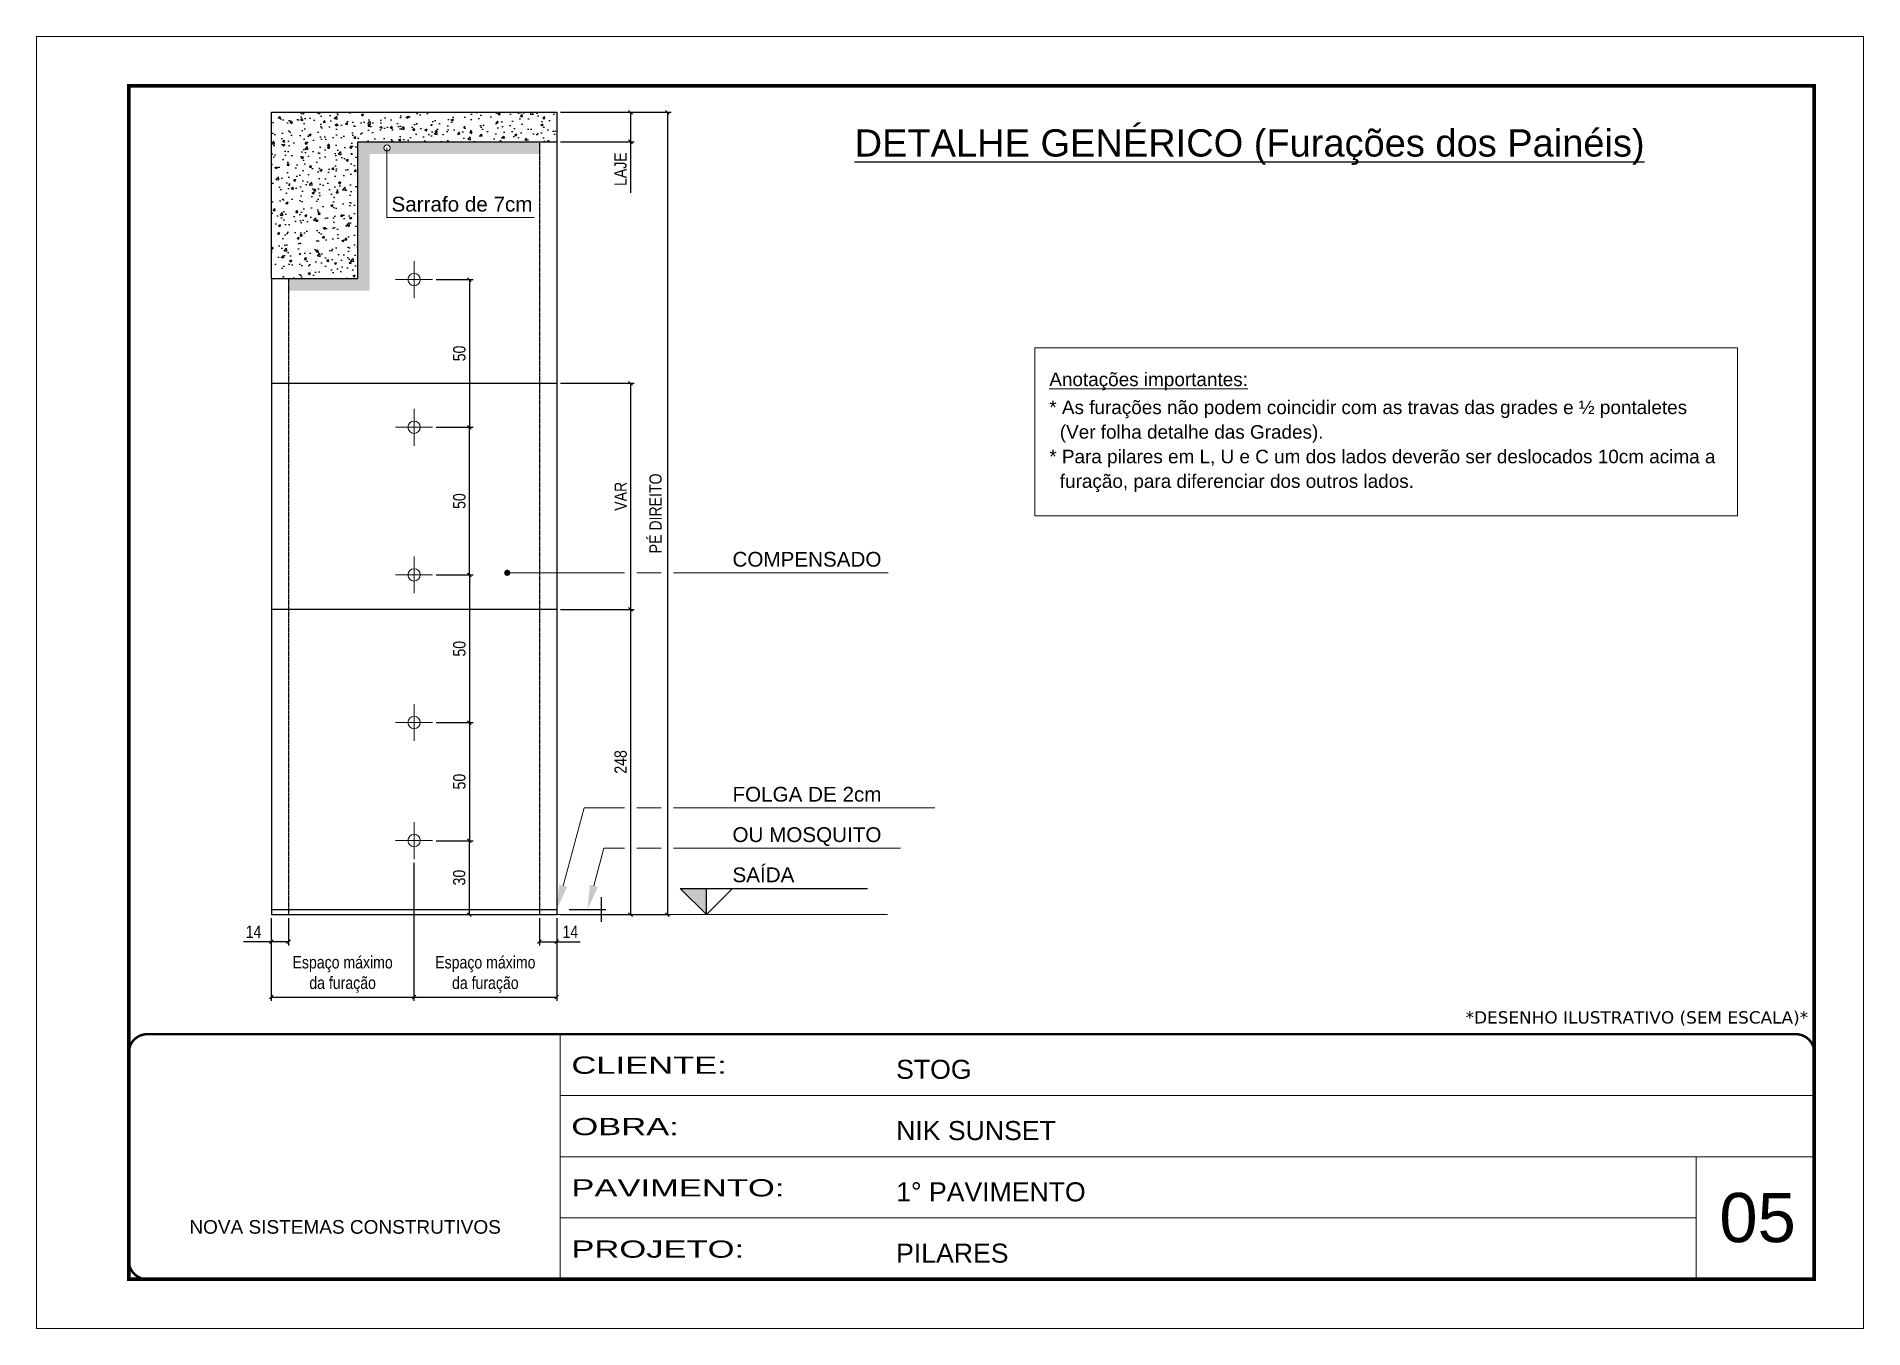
# Model space of a CAD drawing. Header units: millimetres. Extents: x 787 to 8287, y -592 to 17063.
# Drawn here: x 1425 to 2910, y 9746 to 10796 of the extents above; entities that cross this region are included whole.
import ezdxf
from ezdxf.enums import TextEntityAlignment as Align

# ---------------------------------------------------------------- set-up
doc = ezdxf.new("R2010")
doc.units = ezdxf.units.MM
for name, pattern in [('CONTINUO', [0]), ('DASHED', [0.75, 0.5, -0.25]), ('HIDDEN', [0.375, 0.25, -0.125])]:
    doc.linetypes.add(name, pattern=pattern)
for name, color, linetype, lineweight in [('CARIMBO', 255, 'Continuous', 9), ('CONCRETO', 251, 'Continuous', 25), ('Folhas', 255, 'Continuous', 9), ('Hachura', 251, 'Continuous', 9), ('SARRAFO DE PRESSAO', 251, 'DASHED', 9)]:
    doc.layers.add(name, color=color, linetype=linetype, lineweight=lineweight)
for name, color, linetype in [('COTA', 241, 'Continuous'), ('NIVEL', 7, 'Continuous'), ('Painéis', 200, 'Continuous'), ('SARR_2.2x7', 40, 'Continuous'), ('SARRAFO', 251, 'Continuous')]:
    doc.layers.add(name, color=color, linetype=linetype)
doc.styles.add('ARIAL', font='arial.ttf')
doc.styles.add('COTA TECNICA-50', font='techl___.ttf', dxfattribs={"height": 10})
doc.styles.add('stylellllll', font='verdana.ttf', dxfattribs={"height": 2})
doc.styles.add('Tecnologia', font='')
doc.styles.get('Tecnologia').set_extended_font_data('Forgotten Futurist')
doc.dimstyles.new('COTA PAINEL-50', dxfattribs={"dimtxt": 10, "dimasz": 3, "dimexe": 3, "dimexo": 3, "dimgap": 3, "dimtad": 1, "dimdec": 1, "dimzin": 12, "dimdsep": 46, "dimtxsty": 'COTA TECNICA-50', "dimblk1": 'OBLIQUE', "dimblk2": 'OBLIQUE', "dimsah": 1, "dimcen": 0.9, "dimclrd": 4, "dimclre": 4, "dimclrt": 240, "dimadec": 1, "dimazin": 3, "dimtfac": 1, "dimtdec": 1, "dimtmove": 0, "dimatfit": 3, "dimfxl": 0, "dimtolj": 1, "dimtzin": 12, "dimarcsym": 0})
pattern_1 = [(50, (-5568.737, -4412.756), (18.218467, -1.593909), [1.905, -20.955]), (355, (-5568.737, -4412.756), (-3.524283, 19.105664), [1.524, -16.764]), (100.451, (-5567.218, -4412.889), (14.69425, 17.511669), [1.619, -17.809]), (46.1842, (-5568.737, -4407.676), (27.107904, -4.204233), [2.8575, -31.4325]), (96.6356, (-5566.478, -4408.027), (23.740423, 24.742556), [2.4285, -26.7135]), (351.184, (-5568.737, -4407.676), (23.74046, 24.74251), [2.286, -25.146]), (21, (-5566.197, -4408.946), (15.161488, -10.226552), [1.905, -20.955]), (326, (-5566.197, -4408.946), (6.180203, 18.418797), [1.524, -16.764]), (71.4514, (-5564.933, -4409.798), (21.341649, 8.192286), [1.619, -17.809]), (37.5, (-5568.7366, -4412.756), (0.3088603, 8.455504), [0, -16.5608, 0, -17.018, 0, -16.8275]), (7.5, (-5568.737, -4412.756), (6.6819663, 10.0180575), [0, -9.7028, 0, -16.1798, 0, -6.4135]), (327.5, (-5574.401, -4412.756), (13.5590595, -0.5728744), [0, -6.35, 0, -19.812, 0, -26.289]), (317.5, (-5576.941, -4412.756), (14.812918, 2.542649), [0, -8.255, 0, -13.1572, 0, -18.669])]

msp = doc.modelspace()

# ---------------------------------------------------------------- texts
at = {"color": 0, "linetype": 'Continuous', "ltscale": 5, "style": 'ARIAL'}
msp.add_text('%%UDETALHE GENÉRICO (Furações dos Painéis)', height=22.1184, dxfattribs=at).set_placement((2411.53, 10698.03), align=Align.CENTER)
at = {"layer": 'CARIMBO', "color": 0, "linetype": 'Continuous', "ltscale": 5, "style": 'ARIAL'}
for s, p in [('Sarrafo de 7cm', (1714.03, 10653.37)), ('COMPENSADO', (1991.19, 10364.73)), ('FOLGA DE 2cm', (1991.19, 10173.75)), ('OU MOSQUITO', (1991.19, 10140.91)), ('SAÍDA', (1991.19, 10108.26))]:
    msp.add_text(s, height=12, dxfattribs=at).set_placement(p)
at = {"layer": 'CARIMBO', "style": 'stylellllll'}
msp.add_text('*DESENHO ILUSTRATIVO (SEM ESCALA)*', height=10, dxfattribs=at).set_placement((2865.5, 9993.39), align=Align.RIGHT)
at = {"layer": 'CARIMBO', "style": 'ARIAL'}
msp.add_text('05', height=40, dxfattribs=at).set_placement((2793.36, 9815.71))
at = {"layer": 'Folhas', "color": 7, "style": 'ARIAL'}
for s, p in [('%%UAnotações importantes:', (2248.72, 10511.47)), ('* As furações não podem coincidir com as travas das grades e ½ pontaletes', (2248.72, 10488.73)), ('  (Ver folha detalhe das Grades).', (2248.72, 10468.73)), ('* Para pilares em L, U e C um dos lados deverão ser deslocados 10cm acima a', (2248.72, 10448.73)), ('  furação, para diferenciar dos outros lados.', (2248.72, 10428.73))]:
    msp.add_text(s, height=11, dxfattribs=at).set_placement(p)

# ---------------------------------------------------------------- blocks, each defined once
blk = doc.blocks.new('_Oblique')
at = {"color": 0, "linetype": 'ByBlock', "lineweight": -2}
blk.add_line((-0.5, -0.5), (0.5, 0.5), dxfattribs=at)
blk = doc.blocks.new('*D427')
at = {"layer": 'COTA', "color": 4, "lineweight": -2}
for p, q in [((1851.3, 10734), (1911.3, 10734)), ((1908.3, 10734), (1908.3, 10710)), ((1851.3, 10710), (1911.3, 10710)), ((1908.3, 10710), (1908.3, 10668.6))]:
    blk.add_line(p, q, dxfattribs=at)
at = {"layer": 'Defpoints', "color": 0}
for p in [(1848.3, 10734), (1848.3, 10710), (1908.3, 10710)]:
    blk.add_point(p, dxfattribs=at)
at = {"layer": 'COTA', "color": 4, "lineweight": -2, "xscale": 3, "yscale": 3, "zscale": 3}
for p, rotation in [((1908.3, 10734), 90), ((1908.3, 10710), 270)]:
    blk.add_blockref('_Oblique', p, dxfattribs=dict(at, rotation=rotation))
at = {"layer": 'COTA', "color": 240, "insert": (1900.2, 10687.8), "char_height": 10, "attachment_point": 5, "rotation": 90, "style": 'COTA TECNICA-50'}
blk.add_mtext('\\A1;LAJE', dxfattribs=at)
blk = doc.blocks.new('*D428')
at = {"layer": 'COTA', "color": 4, "lineweight": -2}
for p, q in [((1851.3, 10330), (1911.3, 10330)), ((1908.3, 10330), (1908.3, 10082)), ((1851.3, 10082), (1911.3, 10082))]:
    blk.add_line(p, q, dxfattribs=at)
at = {"layer": 'Defpoints', "color": 0}
for p in [(1848.3, 10330), (1848.3, 10082), (1908.3, 10082)]:
    blk.add_point(p, dxfattribs=at)
at = {"layer": 'COTA', "color": 4, "lineweight": -2, "xscale": 3, "yscale": 3, "zscale": 3}
for p, rotation in [((1908.3, 10330), 90), ((1908.3, 10082), 270)]:
    blk.add_blockref('_Oblique', p, dxfattribs=dict(at, rotation=rotation))
at = {"layer": 'COTA', "color": 240, "insert": (1900.3, 10206), "char_height": 10, "attachment_point": 5, "rotation": 90, "style": 'COTA TECNICA-50'}
blk.add_mtext('\\A1;248', dxfattribs=at)
blk = doc.blocks.new('*D429')
at = {"layer": 'COTA', "color": 4, "lineweight": -2}
for p, q in [((1851.3, 10734), (1941.3, 10734)), ((1938.3, 10734), (1938.3, 10082)), ((1851.3, 10082), (1941.3, 10082))]:
    blk.add_line(p, q, dxfattribs=at)
at = {"layer": 'Defpoints', "color": 0}
for p in [(1848.3, 10734), (1848.3, 10082), (1938.3, 10082)]:
    blk.add_point(p, dxfattribs=at)
at = {"layer": 'COTA', "color": 4, "lineweight": -2, "xscale": 3, "yscale": 3, "zscale": 3}
for p, rotation in [((1938.3, 10734), 90), ((1938.3, 10082), 270)]:
    blk.add_blockref('_Oblique', p, dxfattribs=dict(at, rotation=rotation))
at = {"layer": 'COTA', "color": 240, "insert": (1928.7, 10408), "char_height": 10, "attachment_point": 5, "rotation": 90, "style": 'COTA TECNICA-50'}
blk.add_mtext('\\A1;PÉ DIREITO', dxfattribs=at)
blk = doc.blocks.new('*D430')
at = {"layer": 'COTA', "color": 4, "lineweight": -2}
for p, q in [((1732.3, 10124), (1732.3, 10011.9)), ((1616.3, 10079), (1616.3, 10011.9)), ((1616.3, 10014.9), (1732.3, 10014.9))]:
    blk.add_line(p, q, dxfattribs=at)
at = {"layer": 'Defpoints', "color": 0}
for p in [(1732.3, 10127), (1616.3, 10082), (1732.3, 10014.9)]:
    blk.add_point(p, dxfattribs=at)
at = {"layer": 'COTA', "color": 4, "lineweight": -2, "xscale": 3, "yscale": 3, "zscale": 3, "rotation": 180}
blk.add_blockref('_Oblique', (1616.3, 10014.9), dxfattribs=at)
at = {"layer": 'COTA', "color": 4, "lineweight": -2, "xscale": 3, "yscale": 3, "zscale": 3}
blk.add_blockref('_Oblique', (1732.3, 10014.9), dxfattribs=at)
at = {"layer": 'COTA', "color": 240, "insert": (1674.3, 10033.3), "char_height": 10, "attachment_point": 5, "style": 'COTA TECNICA-50'}
blk.add_mtext('\\A1;Espaço máximo\\Pda furação', dxfattribs=at)
blk = doc.blocks.new('*D431')
at = {"layer": 'COTA', "color": 4, "lineweight": -2}
for p, q in [((1732.3, 10124), (1732.3, 10011.9)), ((1848.3, 10079), (1848.3, 10011.9)), ((1732.3, 10014.9), (1848.3, 10014.9))]:
    blk.add_line(p, q, dxfattribs=at)
at = {"layer": 'Defpoints', "color": 0}
for p in [(1732.3, 10127), (1848.3, 10082), (1848.3, 10014.9)]:
    blk.add_point(p, dxfattribs=at)
at = {"layer": 'COTA', "color": 4, "lineweight": -2, "xscale": 3, "yscale": 3, "zscale": 3, "rotation": 180}
blk.add_blockref('_Oblique', (1732.3, 10014.9), dxfattribs=at)
at = {"layer": 'COTA', "color": 4, "lineweight": -2, "xscale": 3, "yscale": 3, "zscale": 3}
blk.add_blockref('_Oblique', (1848.3, 10014.9), dxfattribs=at)
at = {"layer": 'COTA', "color": 240, "insert": (1790.3, 10033.3), "char_height": 10, "attachment_point": 5, "style": 'COTA TECNICA-50'}
blk.add_mtext('\\A1;Espaço máximo\\Pda furação', dxfattribs=at)
blk = doc.blocks.new('*D432')
at = {"layer": 'COTA', "color": 4, "lineweight": -2}
for p, q in [((1616.3, 10079), (1616.3, 10056.9)), ((1630.3, 10079), (1630.3, 10056.9)), ((1616.3, 10059.9), (1593.8, 10059.9)), ((1630.3, 10059.9), (1616.3, 10059.9))]:
    blk.add_line(p, q, dxfattribs=at)
at = {"layer": 'Defpoints', "color": 0}
for p in [(1616.3, 10082), (1630.3, 10082), (1630.3, 10059.9)]:
    blk.add_point(p, dxfattribs=at)
at = {"layer": 'COTA', "color": 4, "lineweight": -2, "xscale": 3, "yscale": 3, "zscale": 3, "rotation": 180}
blk.add_blockref('_Oblique', (1616.3, 10059.9), dxfattribs=at)
at = {"layer": 'COTA', "color": 4, "lineweight": -2, "xscale": 3, "yscale": 3, "zscale": 3}
blk.add_blockref('_Oblique', (1630.3, 10059.9), dxfattribs=at)
at = {"layer": 'COTA', "color": 240, "insert": (1601.9, 10068), "char_height": 10, "attachment_point": 5, "style": 'COTA TECNICA-50'}
blk.add_mtext('\\A1;14', dxfattribs=at)
blk = doc.blocks.new('*D433')
at = {"layer": 'COTA', "color": 4, "lineweight": -2}
for p, q in [((1834.3, 10079), (1834.3, 10056.9)), ((1848.3, 10079), (1848.3, 10056.9)), ((1834.3, 10059.9), (1848.3, 10059.9)), ((1848.3, 10059.9), (1867.5, 10059.9))]:
    blk.add_line(p, q, dxfattribs=at)
at = {"layer": 'Defpoints', "color": 0}
for p in [(1834.3, 10082), (1848.3, 10082), (1848.3, 10059.9)]:
    blk.add_point(p, dxfattribs=at)
at = {"layer": 'COTA', "color": 4, "lineweight": -2, "xscale": 3, "yscale": 3, "zscale": 3, "rotation": 180}
blk.add_blockref('_Oblique', (1834.3, 10059.9), dxfattribs=at)
at = {"layer": 'COTA', "color": 4, "lineweight": -2, "xscale": 3, "yscale": 3, "zscale": 3}
blk.add_blockref('_Oblique', (1848.3, 10059.9), dxfattribs=at)
at = {"layer": 'COTA', "color": 240, "insert": (1859.4, 10068), "char_height": 10, "attachment_point": 5, "style": 'COTA TECNICA-50'}
blk.add_mtext('\\A1;14', dxfattribs=at)
blk = doc.blocks.new('*D434')
at = {"layer": 'COTA', "color": 4, "lineweight": -2}
for p, q in [((1750.3, 10142), (1780.3, 10142)), ((1777.3, 10082), (1777.3, 10142))]:
    blk.add_line(p, q, dxfattribs=at)
at = {"layer": 'Defpoints', "color": 0}
for p in [(1747.3, 10142), (1777.3, 10142), (1777.3, 10082)]:
    blk.add_point(p, dxfattribs=at)
at = {"layer": 'COTA', "color": 4, "lineweight": -2, "xscale": 3, "yscale": 3, "zscale": 3}
for p, rotation in [((1777.3, 10142), 90), ((1777.3, 10082), 270)]:
    blk.add_blockref('_Oblique', p, dxfattribs=dict(at, rotation=rotation))
at = {"layer": 'COTA', "color": 240, "insert": (1769.1, 10112), "char_height": 10, "attachment_point": 5, "rotation": 90, "style": 'COTA TECNICA-50'}
blk.add_mtext('\\A1;30', dxfattribs=at)
blk = doc.blocks.new('*D435')
at = {"layer": 'COTA', "color": 4, "lineweight": -2}
for p, q in [((1750.3, 10238), (1780.3, 10238)), ((1777.3, 10238), (1777.3, 10142)), ((1750.3, 10142), (1780.3, 10142))]:
    blk.add_line(p, q, dxfattribs=at)
at = {"layer": 'Defpoints', "color": 0}
for p in [(1747.3, 10238), (1747.3, 10142), (1777.3, 10142)]:
    blk.add_point(p, dxfattribs=at)
at = {"layer": 'COTA', "color": 4, "lineweight": -2, "xscale": 3, "yscale": 3, "zscale": 3}
for p, rotation in [((1777.3, 10238), 90), ((1777.3, 10142), 270)]:
    blk.add_blockref('_Oblique', p, dxfattribs=dict(at, rotation=rotation))
at = {"layer": 'COTA', "color": 240, "insert": (1769.2, 10190), "char_height": 10, "attachment_point": 5, "rotation": 90, "style": 'COTA TECNICA-50'}
blk.add_mtext('\\A1;50', dxfattribs=at)
blk = doc.blocks.new('*D436')
at = {"layer": 'COTA', "color": 4, "lineweight": -2}
for p, q in [((1750.3, 10358), (1780.3, 10358)), ((1777.3, 10358), (1777.3, 10238)), ((1750.3, 10238), (1780.3, 10238))]:
    blk.add_line(p, q, dxfattribs=at)
at = {"layer": 'Defpoints', "color": 0}
for p in [(1747.3, 10358), (1747.3, 10238), (1777.3, 10238)]:
    blk.add_point(p, dxfattribs=at)
at = {"layer": 'COTA', "color": 4, "lineweight": -2, "xscale": 3, "yscale": 3, "zscale": 3}
for p, rotation in [((1777.3, 10358), 90), ((1777.3, 10238), 270)]:
    blk.add_blockref('_Oblique', p, dxfattribs=dict(at, rotation=rotation))
at = {"layer": 'COTA', "color": 240, "insert": (1769.2, 10298), "char_height": 10, "attachment_point": 5, "rotation": 90, "style": 'COTA TECNICA-50'}
blk.add_mtext('\\A1;50', dxfattribs=at)
blk = doc.blocks.new('*D437')
at = {"layer": 'COTA', "color": 4, "lineweight": -2}
for p, q in [((1750.3, 10478), (1780.3, 10478)), ((1777.3, 10358), (1777.3, 10478)), ((1750.3, 10358), (1780.3, 10358))]:
    blk.add_line(p, q, dxfattribs=at)
at = {"layer": 'Defpoints', "color": 0}
for p in [(1747.3, 10478), (1777.3, 10478), (1747.3, 10358)]:
    blk.add_point(p, dxfattribs=at)
at = {"layer": 'COTA', "color": 4, "lineweight": -2, "xscale": 3, "yscale": 3, "zscale": 3}
for p, rotation in [((1777.3, 10478), 90), ((1777.3, 10358), 270)]:
    blk.add_blockref('_Oblique', p, dxfattribs=dict(at, rotation=rotation))
at = {"layer": 'COTA', "color": 240, "insert": (1769.2, 10418), "char_height": 10, "attachment_point": 5, "rotation": 90, "style": 'COTA TECNICA-50'}
blk.add_mtext('\\A1;50', dxfattribs=at)
blk = doc.blocks.new('*D438')
at = {"layer": 'COTA', "color": 4, "lineweight": -2}
for p, q in [((1750.3, 10598), (1780.3, 10598)), ((1777.3, 10598), (1777.3, 10478)), ((1750.3, 10478), (1780.3, 10478))]:
    blk.add_line(p, q, dxfattribs=at)
at = {"layer": 'Defpoints', "color": 0}
for p in [(1747.3, 10598), (1747.3, 10478), (1777.3, 10478)]:
    blk.add_point(p, dxfattribs=at)
at = {"layer": 'COTA', "color": 4, "lineweight": -2, "xscale": 3, "yscale": 3, "zscale": 3}
for p, rotation in [((1777.3, 10598), 90), ((1777.3, 10478), 270)]:
    blk.add_blockref('_Oblique', p, dxfattribs=dict(at, rotation=rotation))
at = {"layer": 'COTA', "color": 240, "insert": (1769.2, 10538), "char_height": 10, "attachment_point": 5, "rotation": 90, "style": 'COTA TECNICA-50'}
blk.add_mtext('\\A1;50', dxfattribs=at)
blk = doc.blocks.new('*D439')
at = {"layer": 'COTA', "color": 4, "lineweight": -2}
for p, q in [((1851.3, 10513.8), (1911.3, 10513.8)), ((1908.3, 10513.8), (1908.3, 10330)), ((1851.3, 10330), (1911.3, 10330))]:
    blk.add_line(p, q, dxfattribs=at)
at = {"layer": 'Defpoints', "color": 0}
for p in [(1848.3, 10513.8), (1848.3, 10330), (1908.3, 10330)]:
    blk.add_point(p, dxfattribs=at)
at = {"layer": 'COTA', "color": 4, "lineweight": -2, "xscale": 3, "yscale": 3, "zscale": 3}
for p, rotation in [((1908.3, 10513.8), 90), ((1908.3, 10330), 270)]:
    blk.add_blockref('_Oblique', p, dxfattribs=dict(at, rotation=rotation))
at = {"layer": 'COTA', "color": 240, "insert": (1900.3, 10421.9), "char_height": 10, "attachment_point": 5, "rotation": 90, "style": 'COTA TECNICA-50'}
blk.add_mtext('\\A1;VAR', dxfattribs=at)
blk = doc.blocks.new('Furação')
at = {"color": 2}
for p, q in [((3747.47, 717.89), (3747.47, 702.89)), ((3739.97, 710.39), (3754.97, 710.39))]:
    blk.add_line(p, q, dxfattribs=at)
blk.add_circle((3747.47, 710.39), 2.5, dxfattribs=at)
blk = doc.blocks.new('_Dot')
at = {"color": 0, "linetype": 'ByBlock', "lineweight": -2}
blk.add_line((-0.5, 0), (-1, 0), dxfattribs=at)
at = {"color": 0, "linetype": 'ByBlock', "const_width": 0.5}
blk.add_lwpolyline([(-0.25, 0, 1), (0.25, 0, 1)], format="xyb", close=True, dxfattribs=at)
blk = doc.blocks.new('9999999999')
at = {"color": 30, "linetype": 'CONTINUO'}
for p, q in [((98564.6, 34230.2), (98564.6, 34429.4)), ((98564.6, 34379.6), (99584, 34379.6)), ((98564.6, 34329.8), (99488, 34329.8)), ((99584, 34329.8), (99488, 34329.8)), ((99488, 34329.8), (99488, 34230.2)), ((98564.6, 34280), (99488, 34280))]:
    blk.add_line(p, q, dxfattribs=at)
at = {"color": 30, "linetype": 'CONTINUO', "const_width": 2}
blk.add_lwpolyline([(99584, 34230.2), (99584, 34414.4, 0.414214), (99569, 34429.4), (98229, 34429.4, 0.414214), (98214, 34414.4), (98214, 34245.2, 0.414214), (98229, 34230.2), (99584, 34230.2)], format="xyb", dxfattribs=at)
at = {"layer": 'Folhas'}
blk.add_lwpolyline([(98139, 34190.2), (99624, 34190.2), (99624, 35240.2), (98139, 35240.2)], close=True, dxfattribs=at)
at = {"layer": 'Folhas', "color": 30, "const_width": 3}
blk.add_lwpolyline([(98214, 34230.2), (99584, 34230.2), (99584, 35200.2), (98214, 35200.2)], close=True, dxfattribs=at)
at = {"color": 7, "linetype": 'Continuous', "ltscale": 5, "style": 'ARIAL'}
for s, height, p in [('STOG', 15.48, (98837.7, 34393.1)), ('NIK SUNSET', 15.48, (98837.7, 34343.3)), ('1° PAVIMENTO', 15.483, (98837.7, 34293.5)), ('NOVA SISTEMAS CONSTRUTIVOS', 11.059, (98263.2, 34267.2)), ('PILARES', 15.48, (98837.7, 34243.7))]:
    blk.add_text(s, height=height, dxfattribs=at).set_placement(p)
at = {"layer": 'Folhas', "color": 7, "style": 'Tecnologia', "width": 1.5}
for s, p in [('CLIENTE:', (98573.7, 34397.2)), ('OBRA:', (98573.7, 34347.3)), ('PAVIMENTO:', (98573.7, 34297.5)), ('PROJETO:', (98573.7, 34247.7))]:
    blk.add_text(s, height=14, dxfattribs=at).set_placement(p)

# ---------------------------------------------------------------- dimensions: what is measured, and where the dimension line sits
at = {"layer": 'COTA'}
for base, p1, p2, text, picture, middle in [((1908.35, 10710.05), (1848.35, 10734.05), (1848.35, 10710.05), 'LAJE', '*D427', (1908.35, 10687.82)), ((1908.35, 10330.05), (1848.35, 10513.76), (1848.35, 10330.05), 'VAR', '*D439', (1908.35, 10421.9))]:
    dim = msp.add_linear_dim(base=base, p1=p1, p2=p2, angle=90, text=text, dimstyle='COTA PAINEL-50', dxfattribs=at)
    dim.commit()
    dim.dimension.update_dxf_attribs({"geometry": picture, "text_midpoint": middle, "dimtype": 160})
for base, p1, p2, text, picture, middle in [((1938.35, 10082.05), (1848.35, 10734.05), (1848.35, 10082.05), 'PÉ DIREITO', '*D429', (1928.67, 10408.05)), ((1777.35, 10478.05), (1747.35, 10598.05), (1747.35, 10478.05), '50', '*D438', (1769.24, 10538.05)), ((1777.35, 10478.05), (1747.35, 10358.05), (1747.35, 10478.05), '50', '*D437', (1769.24, 10418.05)), ((1777.35, 10238.05), (1747.35, 10358.05), (1747.35, 10238.05), '50', '*D436', (1769.24, 10298.05)), ((1777.35, 10142.05), (1747.35, 10238.05), (1747.35, 10142.05), '50', '*D435', (1769.24, 10190.05)), ((1777.35, 10142.05), (1777.35, 10082.05), (1747.35, 10142.05), '30', '*D434', (1769.13, 10112.05))]:
    dim = msp.add_linear_dim(base=base, p1=p1, p2=p2, angle=90, text=text, dimstyle='COTA PAINEL-50', dxfattribs=at)
    dim.commit()
    dim.dimension.update_dxf_attribs({"geometry": picture, "text_midpoint": middle})
dim = msp.add_linear_dim(base=(1908.35, 10082.05), p1=(1848.35, 10330.05), p2=(1848.35, 10082.05), angle=90, dimstyle='COTA PAINEL-50', dxfattribs=at)
dim.commit()
dim.dimension.update_dxf_attribs({"geometry": '*D428', "text_midpoint": (1900.25, 10206.05)})
for base, p1, p2, picture, middle in [((1732.35, 10014.92), (1616.35, 10082.05), (1732.35, 10127.05), '*D430', (1674.35, 10014.92)), ((1848.35, 10014.92), (1732.35, 10127.05), (1848.35, 10082.05), '*D431', (1790.35, 10014.92))]:
    dim = msp.add_linear_dim(base=base, p1=p1, p2=p2, text='Espaço máximo\\Pda furação', dimstyle='COTA PAINEL-50', dxfattribs=at)
    dim.commit()
    dim.dimension.update_dxf_attribs({"geometry": picture, "text_midpoint": middle, "dimtype": 160})
dim = msp.add_linear_dim(base=(1630.35, 10059.92), p1=(1616.35, 10082.05), p2=(1630.35, 10082.05), dimstyle='COTA PAINEL-50', dxfattribs=at)
dim.commit()
dim.dimension.update_dxf_attribs({"geometry": '*D432', "text_midpoint": (1601.9, 10059.92), "dimtype": 160})
dim = msp.add_linear_dim(base=(1848.35, 10059.92), p1=(1834.35, 10082.05), p2=(1848.35, 10082.05), dimstyle='COTA PAINEL-50', dxfattribs=at)
dim.commit()
dim.dimension.update_dxf_attribs({"geometry": '*D433', "text_midpoint": (1859.41, 10067.99)})

# ---------------------------------------------------------------- hatches: boundary and pattern name
at = {"layer": 'CONCRETO'}
h = msp.add_hatch(dxfattribs=at)
h.set_pattern_fill('AR-CONC', color=256, scale=0.1, style=0)
h.set_pattern_definition(pattern_1)
h.paths.add_polyline_path([(1686.35, 10710.05), (1765.35, 10710.05), (1765.35, 10734.05), (1616.35, 10734.05), (1616.35, 10599.05), (1686.35, 10599.05)])
h = msp.add_hatch(dxfattribs=at)
h.set_pattern_fill('AR-CONC', color=256, scale=0.1, style=0)
h.set_pattern_definition(pattern_1)
h.paths.add_polyline_path([(1765.35, 10734.05), (1765.35, 10710.05), (1848.35, 10710.05), (1848.35, 10734.05)])
at = {"layer": 'NIVEL'}
msp.add_hatch(color=256, dxfattribs=at).paths.add_polyline_path([(1948.76, 10103.26), (1969.98, 10082.05), (1969.98, 10103.26)])
at = {"layer": 'SARRAFO'}
msp.add_hatch(color=256, dxfattribs=at).paths.add_polyline_path([(1686.35, 10599.05), (1630.35, 10599.05), (1630.35, 10589.05), (1696.35, 10589.05), (1696.35, 10700.05), (1710.35, 10700.05), (1710.35, 10702.55, -0.4142136), (1707.85, 10705.05, -1), (1712.85, 10705.05, -0.4142136), (1710.35, 10702.55), (1710.35, 10700.05), (1834.35, 10700.05), (1834.35, 10710.05), (1686.35, 10710.05)])

# ---------------------------------------------------------------- linework, layer by layer
for p, q in [((1858.35, 10086.05), (1888.35, 10086.05)), ((1884.35, 10096.05), (1884.35, 10076.05))]:
    msp.add_line(p, q)
at = {"layer": 'CONCRETO'}
for p, q in [((1616.35, 10734.05), (1848.35, 10734.05)), ((1616.35, 10599.05), (1616.35, 10734.05)), ((1848.35, 10734.05), (1848.35, 10710.05))]:
    msp.add_line(p, q, dxfattribs=at)
at = {"layer": 'Folhas', "color": 30}
msp.add_lwpolyline([(2236.97, 10542.59), (2808.18, 10542.59), (2808.18, 10406.09), (2236.97, 10406.09)], close=True, dxfattribs=at)
at = {"layer": 'Hachura'}
for p, q in [((1710.35, 10705.05), (1710.35, 10648.37)), ((1710.35, 10648.37), (1830.03, 10648.37)), ((1813.1, 10359.73), (1903.35, 10359.73)), ((1913.35, 10359.73), (1933.35, 10359.73)), ((1943.35, 10359.73), (2117.82, 10359.73)), ((1853.53, 10105.37), (1870.51, 10168.75)), ((1870.51, 10168.75), (1903.35, 10168.75)), ((1913.35, 10168.75), (1933.35, 10168.75)), ((1943.35, 10168.75), (2155.73, 10168.75)), ((1878.53, 10105.37), (1886.71, 10135.91)), ((1886.71, 10135.91), (1903.35, 10135.91)), ((1913.35, 10135.91), (1933.35, 10135.91)), ((1943.35, 10135.91), (2127.74, 10135.91))]:
    msp.add_line(p, q, dxfattribs=at)
at = {"layer": 'Hachura', "ltscale": 0.5}
msp.add_lwpolyline([(1848.35, 10082.05), (2117.16, 10082.05)], dxfattribs=at)
at = {"layer": 'Hachura'}
msp.add_circle((1710.35, 10705.05), 2.5, dxfattribs=at)
for points in [[(1856.75, 10104.5), (1848.35, 10086.05), (1850.31, 10106.23)], [(1881.75, 10104.5), (1873.35, 10086.05), (1875.31, 10106.23)]]:
    msp.add_solid(points, dxfattribs=at)
at = {"layer": 'NIVEL'}
for p, q in [((1969.98, 10082.05), (1948.76, 10103.26)), ((1948.76, 10103.26), (2100.98, 10103.26)), ((1969.98, 10082.05), (1991.19, 10103.26)), ((1969.98, 10082.05), (1969.98, 10103.26))]:
    msp.add_line(p, q, dxfattribs=at)
at = {"layer": 'Painéis'}
for p, q in [((1686.35, 10710.05), (1848.35, 10710.05)), ((1686.35, 10710.05), (1686.35, 10599.05)), ((1848.35, 10710.05), (1848.35, 10082.05)), ((1616.35, 10599.05), (1686.35, 10599.05)), ((1616.35, 10599.05), (1616.35, 10082.05)), ((1616.35, 10513.76), (1848.35, 10513.76)), ((1616.35, 10330.05), (1848.35, 10330.05)), ((1616.35, 10086.05), (1848.35, 10086.05)), ((1616.35, 10082.05), (1848.35, 10082.05))]:
    msp.add_line(p, q, dxfattribs=at)
at = {"layer": 'SARR_2.2x7', "linetype": 'HIDDEN'}
for p, q in [((1834.35, 10710.05), (1834.35, 10082.05)), ((1630.35, 10599.05), (1630.35, 10082.05))]:
    msp.add_line(p, q, dxfattribs=at)

# ---------------------------------------------------------------- block references
at = {"layer": 'CARIMBO', "xscale": 2, "yscale": 2, "zscale": 2}
for p in [(-5762.6, 9177.26), (-5762.6, 9057.26), (-5762.6, 8937.26), (-5762.6, 8817.26), (-5762.6, 8721.26)]:
    msp.add_blockref('Furação', p, dxfattribs=at)
at = {"layer": 'Hachura', "xscale": 5, "yscale": 5, "zscale": 5, "rotation": 180}
msp.add_blockref('_Dot', (1808.1, 10359.73), dxfattribs=at)
at = {"layer": 'SARRAFO DE PRESSAO', "color": 6, "linetype": 'ByBlock'}
msp.add_blockref('9999999999', (-96713.48, -24444.64), dxfattribs=at)

msp.set_redraw_order([(e.dxf.handle, doc.entitydb.next_handle()) for e in msp.query("TEXT MTEXT ATTDEF DIMENSION ARC_DIMENSION")])  # texts and dimensions are drawn at this point

doc.saveas('drawing.dxf')
